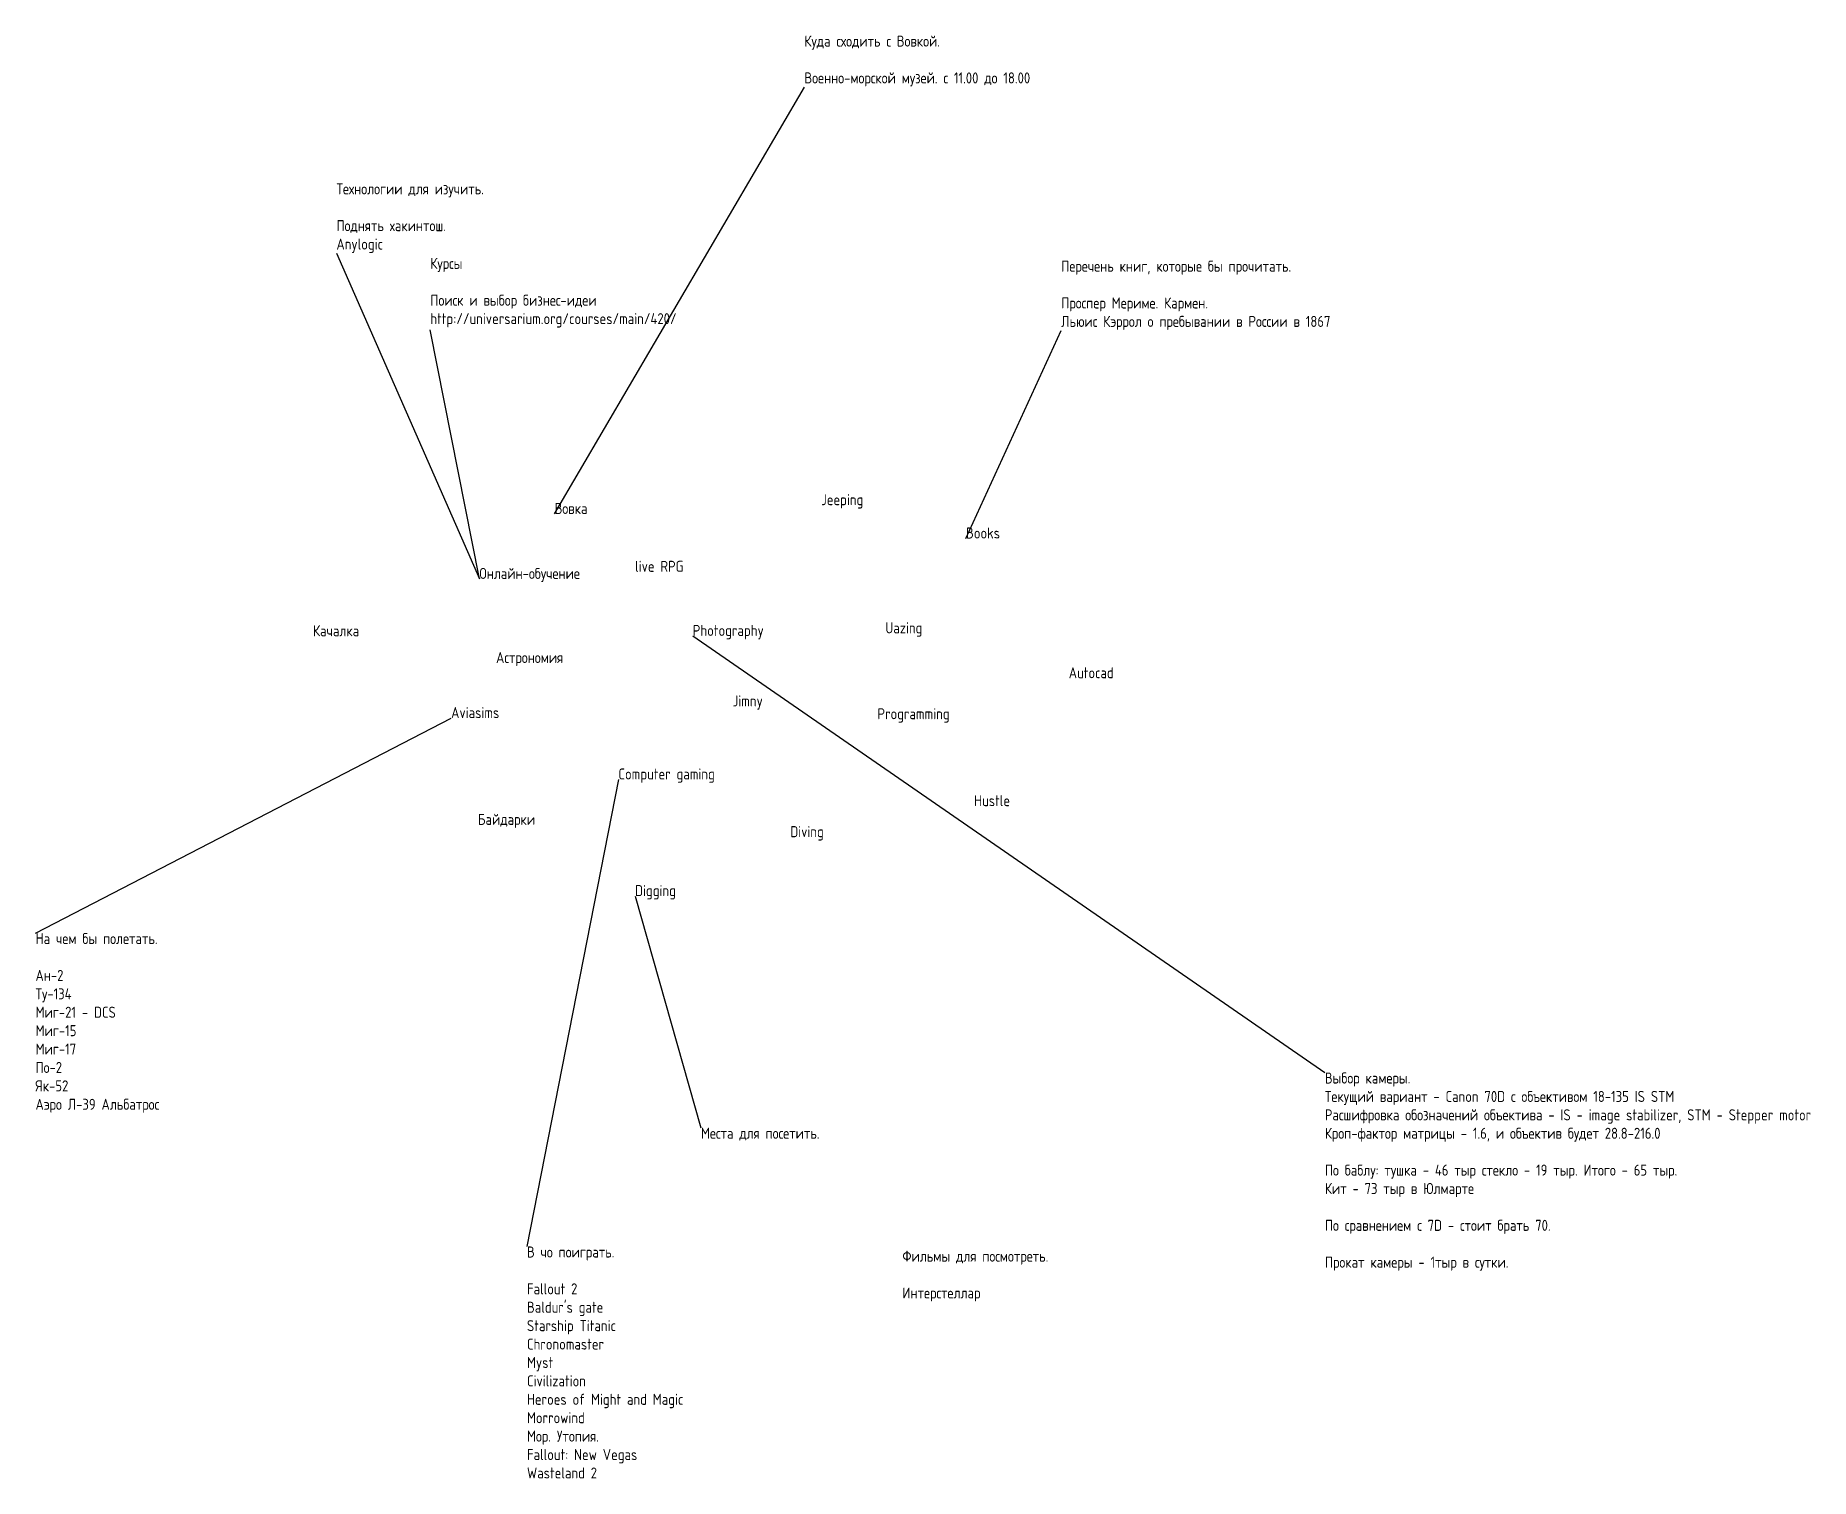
# Model space of a CAD drawing. Header units: millimetres. Extents: x -978 to 2856, y -2564 to 866.
# Drawn here: x -978 to -335, y -633 to -110 of the extents above; entities that cross this region are included whole.
import ezdxf

# ---------------------------------------------------------------- set-up
doc = ezdxf.new("R2010")
doc.units = ezdxf.units.MM
doc.header["$MEASUREMENT"] = 0
doc.styles.add('texxt', font='romans.shx', dxfattribs={"width": 0.8})

msp = doc.modelspace()

# ---------------------------------------------------------------- texts
at = {"style": 'texxt', "width": 0.8}
for s, p in [('Вовка', (-789.96, -283.74)), ('Jeeping', (-693.41, -280.56)), ('Books', (-640.98, -292.63)), ('live RPG', (-760.83, -304.7)), ('Онлайн-обучение', (-817.19, -307.27)), ('Качалка', (-877.49, -328.03)), ('Photography', (-739.92, -327.91)), ('Uazing', (-670.18, -326.98)), ('Астрономия', (-811.18, -337.72)), ('Autocad', (-603.75, -343.23)), ('Jimny', (-725.46, -353.44)), ('Aviasims', (-827.46, -357.67)), ('Programming', (-673.03, -358.08)), ('Computer gaming', (-766.87, -379.89)), ('Hustle', (-638.01, -389.55)), ('Байдарки', (-817.74, -396.33)), ('Diving', (-704.62, -400.78)), ('Digging', (-760.83, -422.13))]:
    msp.add_text(s, height=4, dxfattribs=at).set_placement(p)
at = {"char_height": 4, "attachment_point": 1, "style": 'texxt'}
for s, insert in [('{\\Fromans|c204;Куда сходить с Вовкой.}\\P\\P{\\Fromans|c204;Военно-морской музей.} {\\Fromans|c204;с }11.00 {\\Fromans|c204;до }18.00', (-699.5, -110.5)), ('{\\Fromans|c204;Технологии для изучить.\\P\\PПоднять хакинтош.}\\PAnylogic', (-869, -164)), ('{\\Fromans|c204;Курсы\\P\\PПоиск и выбор бизнес-идеи}\\P{\\Fromans|c204;http://universarium.org/courses/main/420/}', (-835, -191)), ('{\\Fromans|c204;Перечень книг, которые бы прочитать.\\P\\PПроспер Мериме. Кармен.}\\P{\\Fromans|c204;Льюис Кэррол о пребывании в России в }1867', (-606.5, -192)), ('{\\Fromans|c204;На чем бы полетать.\\P\\PАн-2\\PТу-134\\PМиг-21 - }DCS\\P{\\Fromans|c204;Миг-15\\PМиг-17\\PПо-2}\\P{\\Fromans|c204;Як-52\\PАэро Л-39 Альбатрос}', (-978, -435.5)), ('Выбор камеры. \\PТекущий вариант - Canon 70D с объективом 18-135 IS STM\\PРасшифровка обозначений объектива - IS - image stabilizer, STM - Stepper motor\\PКроп-фактор матрицы - 1.6, и объектив будет 28.8-216.0\\P\\PПо баблу: тушка - 46 тыр стекло - 19 тыр. Итого - 65 тыр.\\PКит - 73 тыр в Юлмарте\\P\\PПо сравнением с 7D - стоит брать 70.\\P\\PПрокат камеры - 1тыр в сутки.', (-511, -486)), ('{\\Fromans|c204;Места для посетить.}', (-737, -506)), ("{\\Fromans|c204;В чо поиграть.\\P}\\PFallout 2\\PBaldur's gate\\PStarship Titanic\\PChronomaster\\PMyst\\PCivilization\\PHeroes of Might and Magic\\PMorrowind\\P{\\Fromans|c204;Мор. Утопия.}\\PFallout: New Vegas\\PWasteland 2", (-800, -549)), ('{\\Fromans|c204;Фильмы для посмотреть.\\P\\PИнтерстеллар}', (-664, -550.5))]:
    msp.add_mtext_dynamic_manual_height_columns(s, width=242.2389, gutter_width=20, heights=[0], dxfattribs=dict(at, insert=insert))

# ---------------------------------------------------------------- linework, layer by layer
for p, q in [((-789.96, -283.74), (-699.5, -129.17)), ((-869, -189.33), (-817.19, -307.27)), ((-817.19, -307.27), (-835, -217.1)), ((-640.98, -292.63), (-606.5, -217.33)), ((-739.92, -327.91), (-511, -486)), ((-978, -435.5), (-827.46, -357.67)), ((-766.87, -379.89), (-800, -549)), ((-760.83, -422.13), (-737, -506))]:
    msp.add_line(p, q)

msp.set_redraw_order([(e.dxf.handle, doc.entitydb.next_handle()) for e in msp.query("TEXT MTEXT ATTDEF DIMENSION ARC_DIMENSION")])  # texts and dimensions are drawn at this point

doc.saveas('drawing.dxf')
